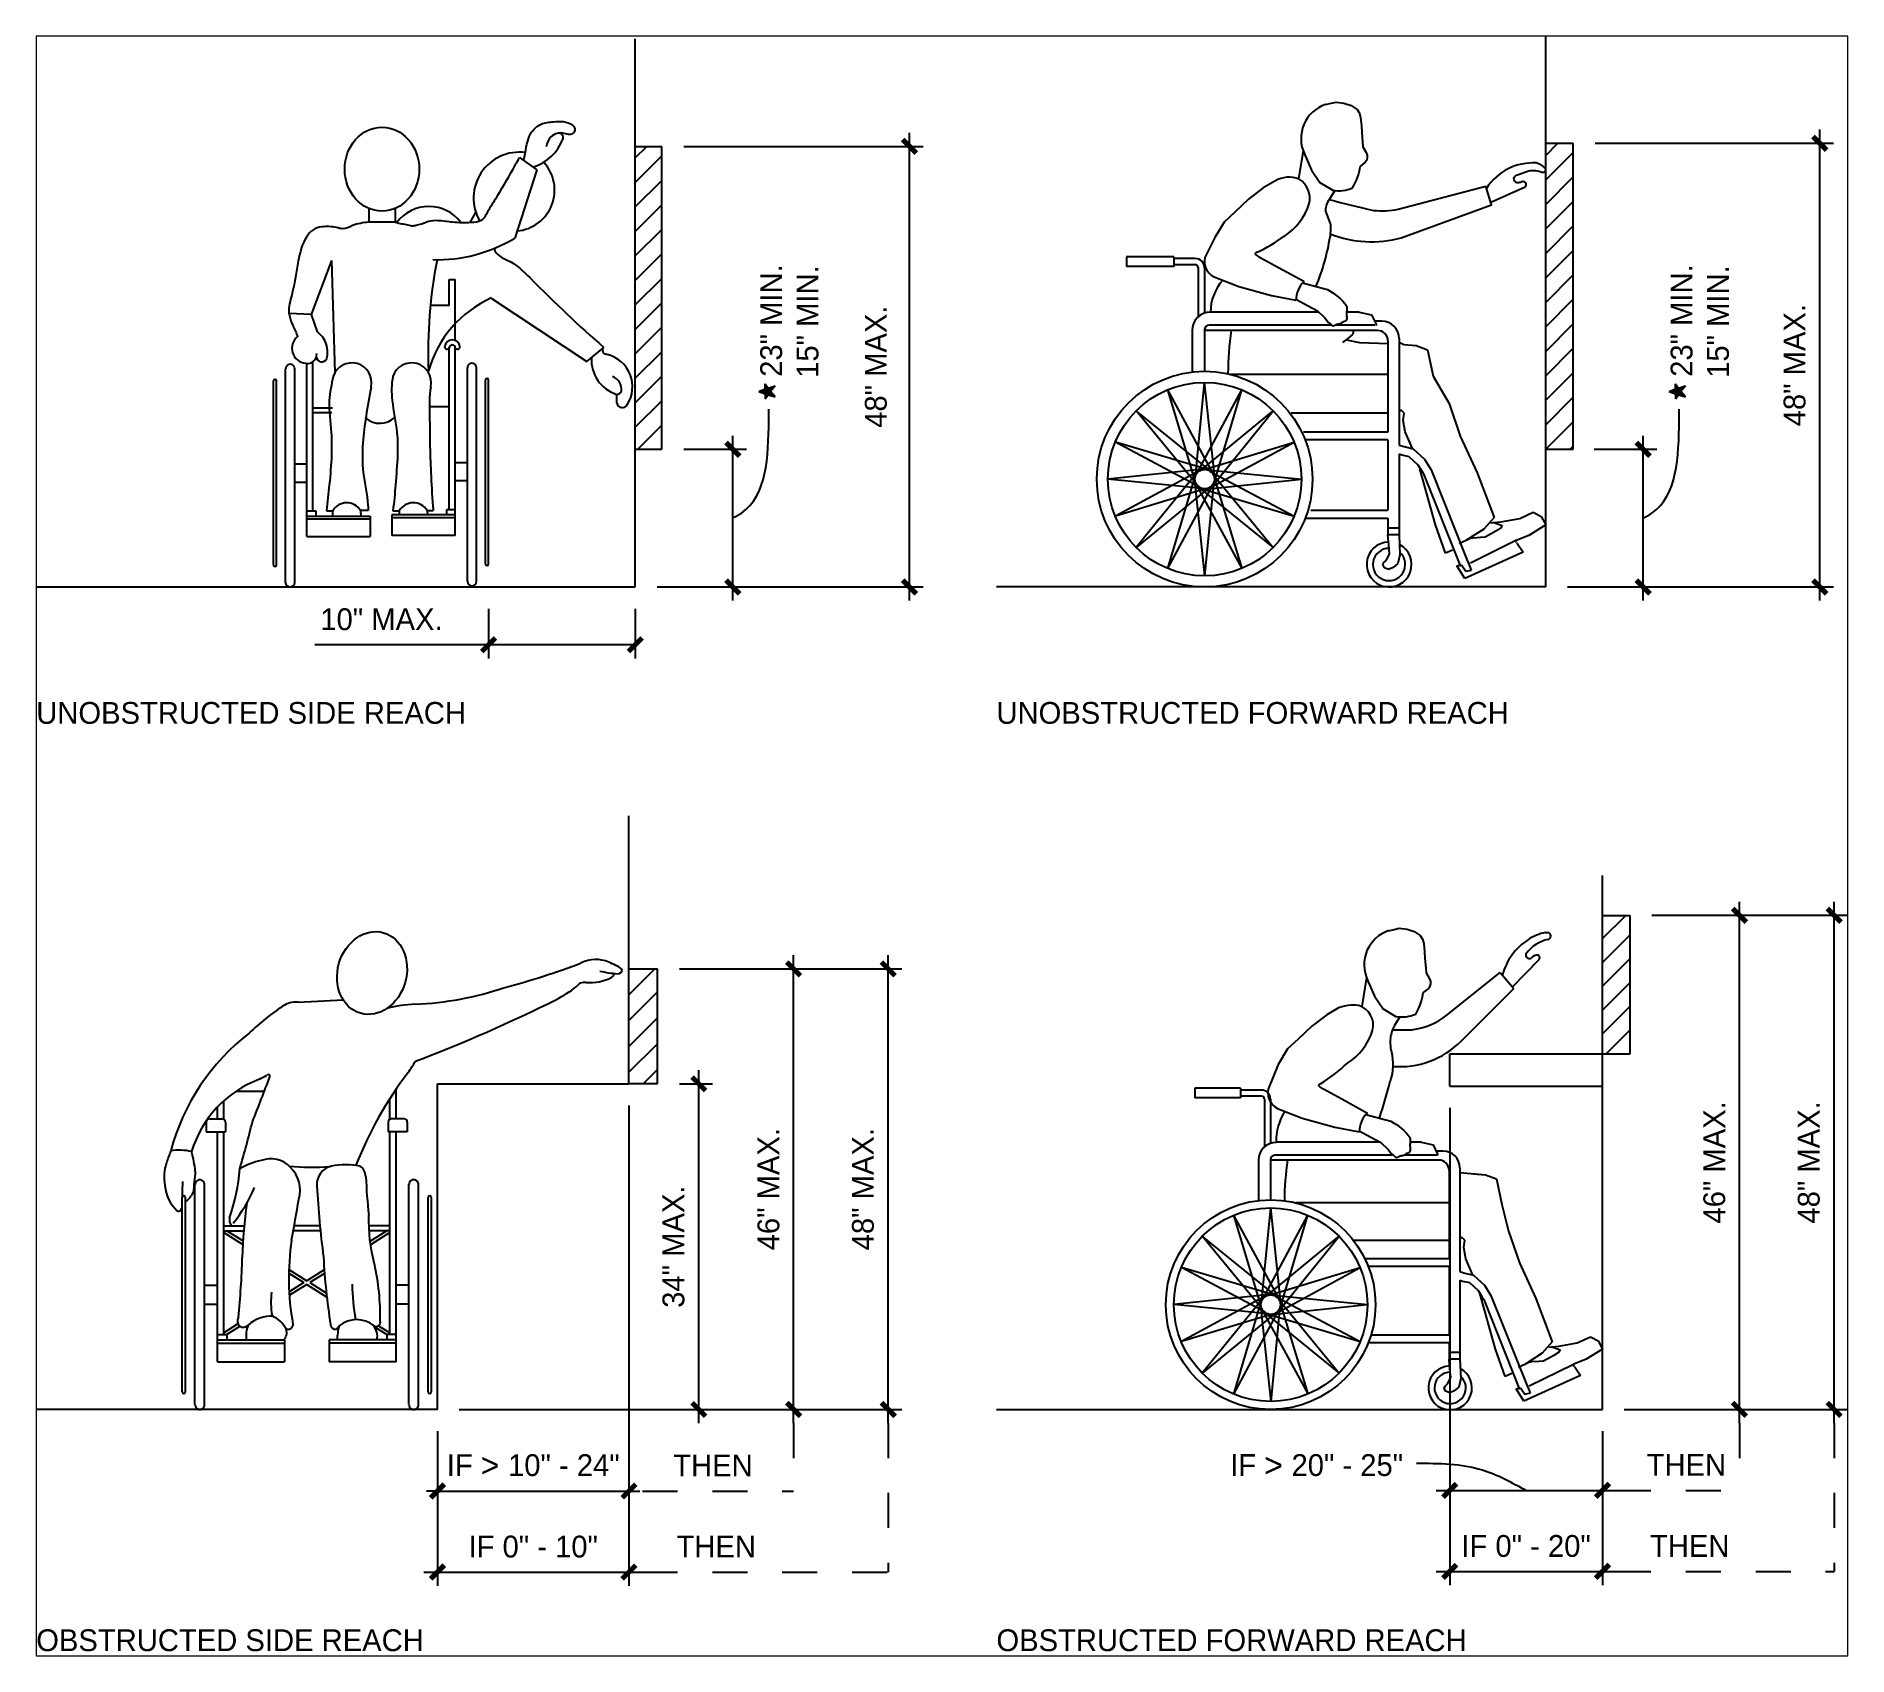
# Paper-space layout '13.2_15' of a CAD drawing. Header units: inches. Extents: x 11.32 to 16.5, y 3.49 to 8.13.
# The model-space entities are those that its viewports show. They can reach past a viewport. Long polylines and large blocks are cut down to what shows.
import ezdxf

# ---------------------------------------------------------------- set-up
doc = ezdxf.new("R2010")
doc.units = ezdxf.units.IN
doc.header["$LTSCALE"] = 0.3
doc.header["$MEASUREMENT"] = 0
doc.linetypes.add('HIDDEN', pattern=[0.375, 0.25, -0.125])
for name, color, linetype in [('02FINE', 2, 'Continuous'), ('03MED', 3, 'Continuous'), ('04HVY', 4, 'Continuous'), ('05XHVY', 5, 'Continuous'), ('06HATCH', 8, 'Continuous'), ('07TEXT', 1, 'Continuous'), ('08DIM', 1, 'Continuous')]:
    doc.layers.add(name, color=color, linetype=linetype)
doc.styles.add('bell centennial LT address', font='lte52176.ttf')
doc.styles.add('SansSerif', font='lte52177.ttf')
doc.styles.get("Standard").update_dxf_attribs({"font": 'lte52176.ttf'})
doc.dimstyles.new('WILEY AGS', dxfattribs={"dimtxt": 0.0625, "dimasz": 0.03125, "dimexe": 0.039062, "dimexo": 0.0625, "dimgap": 0.039062, "dimtad": 1, "dimdec": 3, "dimzin": 0, "dimdsep": 46, "dimlunit": 4, "dimtxsty": 'bell centennial LT address', "dimblk": 'ARCHTICK', "dimcen": 0.0298, "dimdle": 0.039062, "dimclrd": 1, "dimclre": 1, "dimclrt": 1, "dimaunit": 1, "dimadec": 0, "dimazin": 0, "dimtfac": 1, "dimtdec": 3, "dimtix": 1, "dimtmove": 2, "dimatfit": 3, "dimldrblk": 'SLASH', "dimfxl": 1, "dimfrac": 2, "dimtolj": 1, "dimtzin": 0, "dimlwd": -1, "dimlwe": -1, "dimarcsym": 0})

psp = doc.layouts.new('13.2_15')

# ---------------------------------------------------------------- texts
at = {"layer": '07TEXT', "char_height": 0.0625, "attachment_point": 1, "style": 'SansSerif'}
for s, insert, width in [('UNOBSTRUCTED SIDE REACH', (11.3161, 6.2193), 1.263004), ('UNOBSTRUCTED FORWARD REACH', (14.0657, 6.2193), 1.503395), ('OBSTRUCTED SIDE REACH', (11.3161, 3.5638), 1.133156), ('OBSTRUCTED FORWARD REACH', (14.0657, 3.5638), 1.373547)]:
    psp.add_mtext(s, dxfattribs=dict(at, insert=insert, width=width))
at = {"layer": '08DIM', "char_height": 0.0625, "width": 0.185349, "attachment_point": 1}
for insert in [(13.1402, 4.0642), (15.9277, 4.0659), (13.1496, 3.8322), (15.9372, 3.8338)]:
    psp.add_mtext('THEN', dxfattribs=dict(at, insert=insert))

msp = doc.modelspace()

# ---------------------------------------------------------------- blocks, each defined once
blk = doc.blocks.new('_ArchTick')
at = {"layer": '08DIM', "linetype": 'Continuous'}
blk.add_solid([(0.46, 0.79), (0.79, 0.46), (-0.79, -0.46), (-0.46, -0.79)], dxfattribs=at)
blk = doc.blocks.new('*D2')
at = {"layer": '08DIM', "color": 1, "transparency": 16777216}
for p, q in [((13.3106, 6.5095), (13.3106, 6.9819)), ((13.1701, 6.9429), (13.3497, 6.9429)), ((13.0941, 6.5486), (13.3497, 6.5486))]:
    blk.add_line(p, q, dxfattribs=at)
at = {"layer": 'DEFPOINTS', "color": 0, "transparency": 16777216}
for p in [(13.1076, 6.9429), (13.3106, 6.9429), (13.0316, 6.5486)]:
    blk.add_point(p, dxfattribs=at)
at = {"layer": '08DIM', "color": 1, "transparency": 16777216, "xscale": 0.03125, "yscale": 0.03125, "zscale": 0.03125}
for p, rotation in [((13.3106, 6.9429), 90), ((13.3106, 6.5486), 270)]:
    blk.add_blockref('_ArchTick', p, dxfattribs=dict(at, rotation=rotation))
at = {"layer": '08DIM', "color": 1, "transparency": 16777216, "insert": (13.4732, 7.2738), "char_height": 0.0625, "attachment_point": 5, "rotation": 90, "style": 'bell centennial LT address'}
blk.add_mtext('\\A1;{\\H1.0833x;\\C256;   \\H0.92311x;\\C1;23}" MIN.\\P   15" MIN.', dxfattribs=at)
blk = doc.blocks.new('SLASH')
at = {"color": 0, "linetype": 'ByBlock', "const_width": 1}
blk.add_lwpolyline([(-1, -1), (1, 1)], dxfattribs=at)
blk = doc.blocks.new('*D3')
at = {"layer": '08DIM', "color": 1, "transparency": 16777216}
for p, q in [((13.8167, 6.5095), (13.8167, 7.8494)), ((13.1701, 7.8104), (13.8558, 7.8104)), ((13.0941, 6.5486), (13.8558, 6.5486))]:
    blk.add_line(p, q, dxfattribs=at)
at = {"layer": 'DEFPOINTS', "color": 0, "transparency": 16777216}
for p in [(13.1076, 7.8104), (13.8167, 7.8104), (13.0316, 6.5486)]:
    blk.add_point(p, dxfattribs=at)
at = {"layer": '08DIM', "color": 1, "transparency": 16777216, "xscale": 0.03125, "yscale": 0.03125, "zscale": 0.03125}
for p, rotation in [((13.8167, 7.8104), 90), ((13.8167, 6.5486), 270)]:
    blk.add_blockref('_ArchTick', p, dxfattribs=dict(at, rotation=rotation))
at = {"layer": '08DIM', "color": 1, "transparency": 16777216, "insert": (13.7206, 7.1795), "char_height": 0.0625, "attachment_point": 5, "rotation": 90, "style": 'bell centennial LT address'}
blk.add_mtext('\\A1;48" MAX. ', dxfattribs=at)
blk = doc.blocks.new('*D4')
at = {"layer": '08DIM', "color": 1, "transparency": 16777216}
for p, q in [((16.4237, 6.5095), (16.4237, 7.8582)), ((15.78, 7.8191), (16.4628, 7.8191)), ((15.7011, 6.5486), (16.4628, 6.5486))]:
    blk.add_line(p, q, dxfattribs=at)
at = {"layer": 'DEFPOINTS', "color": 0, "transparency": 16777216}
for p in [(15.7175, 7.8191), (16.4237, 7.8191), (15.6386, 6.5486)]:
    blk.add_point(p, dxfattribs=at)
at = {"layer": '08DIM', "color": 1, "transparency": 16777216, "xscale": 0.03125, "yscale": 0.03125, "zscale": 0.03125}
for p, rotation in [((16.4237, 7.8191), 90), ((16.4237, 6.5486), 270)]:
    blk.add_blockref('_ArchTick', p, dxfattribs=dict(at, rotation=rotation))
at = {"layer": '08DIM', "color": 1, "transparency": 16777216, "insert": (16.3515, 7.1838), "char_height": 0.0625, "attachment_point": 5, "rotation": 90, "style": 'bell centennial LT address'}
blk.add_mtext('\\A1;48" MAX. ', dxfattribs=at)
blk = doc.blocks.new('*D5')
at = {"layer": '08DIM', "color": 1, "transparency": 16777216}
for p, q in [((13.2135, 4.1542), (13.2135, 5.165)), ((13.1577, 5.1259), (13.2525, 5.1259)), ((12.5274, 4.1933), (13.2525, 4.1933))]:
    blk.add_line(p, q, dxfattribs=at)
at = {"layer": 'DEFPOINTS', "color": 0, "transparency": 16777216}
for p in [(13.0952, 5.1259), (13.2135, 5.1259), (12.4649, 4.1933)]:
    blk.add_point(p, dxfattribs=at)
at = {"layer": '08DIM', "color": 1, "transparency": 16777216, "xscale": 0.03125, "yscale": 0.03125, "zscale": 0.03125}
for p, rotation in [((13.2135, 5.1259), 90), ((13.2135, 4.1933), 270)]:
    blk.add_blockref('_ArchTick', p, dxfattribs=dict(at, rotation=rotation))
at = {"layer": '08DIM', "color": 1, "transparency": 16777216, "insert": (13.1411, 4.6596), "char_height": 0.0625, "attachment_point": 5, "rotation": 90, "style": 'bell centennial LT address'}
blk.add_mtext('\\A1;34" MAX.', dxfattribs=at)
blk = doc.blocks.new('*D6')
at = {"layer": '08DIM', "color": 1, "transparency": 16777216}
for p, q in [((13.1577, 5.4551), (13.5239, 5.4551)), ((13.4848, 4.1542), (13.4848, 5.4941)), ((12.5274, 4.1933), (13.5239, 4.1933))]:
    blk.add_line(p, q, dxfattribs=at)
at = {"layer": 'DEFPOINTS', "color": 0, "transparency": 16777216}
for p in [(13.0952, 5.4551), (13.4848, 5.4551), (12.4649, 4.1933)]:
    blk.add_point(p, dxfattribs=at)
at = {"layer": '08DIM', "color": 1, "transparency": 16777216, "xscale": 0.03125, "yscale": 0.03125, "zscale": 0.03125}
for p, rotation in [((13.4848, 5.4551), 90), ((13.4848, 4.1933), 270)]:
    blk.add_blockref('_ArchTick', p, dxfattribs=dict(at, rotation=rotation))
at = {"layer": '08DIM', "color": 1, "transparency": 16777216, "insert": (13.4131, 4.8242), "char_height": 0.0625, "attachment_point": 5, "rotation": 90, "style": 'bell centennial LT address'}
blk.add_mtext('\\A1;46" MAX.', dxfattribs=at)
blk = doc.blocks.new('*D7')
at = {"layer": '08DIM', "color": 1, "transparency": 16777216}
for p, q in [((13.1577, 5.4551), (13.795, 5.4551)), ((13.7559, 4.1542), (13.7559, 5.4941)), ((12.5274, 4.1933), (13.795, 4.1933))]:
    blk.add_line(p, q, dxfattribs=at)
at = {"layer": 'DEFPOINTS', "color": 0, "transparency": 16777216}
for p in [(13.0952, 5.4551), (13.7559, 5.4551), (12.4649, 4.1933)]:
    blk.add_point(p, dxfattribs=at)
at = {"layer": '08DIM', "color": 1, "transparency": 16777216, "xscale": 0.03125, "yscale": 0.03125, "zscale": 0.03125}
for p, rotation in [((13.7559, 5.4551), 90), ((13.7559, 4.1933), 270)]:
    blk.add_blockref('_ArchTick', p, dxfattribs=dict(at, rotation=rotation))
at = {"layer": '08DIM', "color": 1, "transparency": 16777216, "insert": (13.6837, 4.8242), "char_height": 0.0625, "attachment_point": 5, "rotation": 90, "style": 'bell centennial LT address'}
blk.add_mtext('\\A1;48" MAX.', dxfattribs=at)
blk = doc.blocks.new('*D8')
at = {"layer": '08DIM', "color": 1, "transparency": 16777216}
for p, q in [((15.9427, 5.6084), (16.2325, 5.6084)), ((16.1934, 4.1542), (16.1934, 5.6475)), ((15.8635, 4.1933), (16.2325, 4.1933))]:
    blk.add_line(p, q, dxfattribs=at)
at = {"layer": 'DEFPOINTS', "color": 0, "transparency": 16777216}
for p in [(15.8802, 5.6084), (16.1934, 5.6084), (15.801, 4.1933)]:
    blk.add_point(p, dxfattribs=at)
at = {"layer": '08DIM', "color": 1, "transparency": 16777216, "xscale": 0.03125, "yscale": 0.03125, "zscale": 0.03125}
for p, rotation in [((16.1934, 5.6084), 90), ((16.1934, 4.1933), 270)]:
    blk.add_blockref('_ArchTick', p, dxfattribs=dict(at, rotation=rotation))
at = {"layer": '08DIM', "color": 1, "transparency": 16777216, "insert": (16.1217, 4.9008), "char_height": 0.0625, "attachment_point": 5, "rotation": 90, "style": 'bell centennial LT address'}
blk.add_mtext('\\A1;46" MAX.', dxfattribs=at)
blk = doc.blocks.new('*D9')
at = {"layer": '08DIM', "color": 1, "transparency": 16777216}
for p, q in [((15.9427, 5.6084), (16.5036, 5.6084)), ((16.4645, 4.1542), (16.4645, 5.6475)), ((15.8635, 4.1933), (16.5036, 4.1933))]:
    blk.add_line(p, q, dxfattribs=at)
at = {"layer": 'DEFPOINTS', "color": 0, "transparency": 16777216}
for p in [(15.8802, 5.6084), (16.4645, 5.6084), (15.801, 4.1933)]:
    blk.add_point(p, dxfattribs=at)
at = {"layer": '08DIM', "color": 1, "transparency": 16777216, "xscale": 0.03125, "yscale": 0.03125, "zscale": 0.03125}
for p, rotation in [((16.4645, 5.6084), 90), ((16.4645, 4.1933), 270)]:
    blk.add_blockref('_ArchTick', p, dxfattribs=dict(at, rotation=rotation))
at = {"layer": '08DIM', "color": 1, "transparency": 16777216, "insert": (16.3922, 4.9008), "char_height": 0.0625, "attachment_point": 5, "rotation": 90, "style": 'bell centennial LT address'}
blk.add_mtext('\\A1;48" MAX.', dxfattribs=at)
blk = doc.blocks.new('*D10')
at = {"layer": '08DIM', "color": 1, "transparency": 16777216}
for p, q in [((13.0135, 5.0634), (13.0135, 3.9208)), ((12.4649, 4.1308), (12.4649, 3.9208)), ((12.4649, 3.9599), (12.4336, 3.9599)), ((12.4649, 3.9599), (13.0135, 3.9599)), ((13.0135, 3.9599), (13.0447, 3.9599))]:
    blk.add_line(p, q, dxfattribs=at)
at = {"layer": 'DEFPOINTS', "color": 0, "transparency": 16777216}
for p in [(13.0135, 5.1259), (12.4649, 4.1933), (13.0135, 3.9599)]:
    blk.add_point(p, dxfattribs=at)
at = {"layer": '08DIM', "color": 1, "transparency": 16777216, "xscale": 0.03125, "yscale": 0.03125, "zscale": 0.03125}
blk.add_blockref('_ArchTick', (12.4649, 3.9599), dxfattribs=at)
at = {"layer": '08DIM', "color": 1, "transparency": 16777216, "xscale": 0.03125, "yscale": 0.03125, "zscale": 0.03125, "rotation": 180}
blk.add_blockref('_ArchTick', (13.0135, 3.9599), dxfattribs=at)
at = {"layer": '08DIM', "color": 1, "transparency": 16777216, "insert": (12.7392, 4.0335), "char_height": 0.0625, "attachment_point": 5, "style": 'bell centennial LT address'}
blk.add_mtext('\\A1;IF {\\H1.0833x;\\C256;> }10" - 24"', dxfattribs=at)
blk = doc.blocks.new('*D11')
at = {"layer": '08DIM', "color": 1, "transparency": 16777216}
for p, q in [((12.4649, 4.1308), (12.4649, 3.6888)), ((13.0135, 4.1308), (13.0135, 3.6888)), ((12.4258, 3.7279), (13.0525, 3.7279))]:
    blk.add_line(p, q, dxfattribs=at)
at = {"layer": 'DEFPOINTS', "color": 0, "transparency": 16777216}
for p in [(12.4649, 4.1933), (13.0135, 4.1933), (13.0135, 3.7279)]:
    blk.add_point(p, dxfattribs=at)
at = {"layer": '08DIM', "color": 1, "transparency": 16777216, "xscale": 0.03125, "yscale": 0.03125, "zscale": 0.03125, "rotation": 180}
blk.add_blockref('_ArchTick', (12.4649, 3.7279), dxfattribs=at)
at = {"layer": '08DIM', "color": 1, "transparency": 16777216, "xscale": 0.03125, "yscale": 0.03125, "zscale": 0.03125}
blk.add_blockref('_ArchTick', (13.0135, 3.7279), dxfattribs=at)
at = {"layer": '08DIM', "color": 1, "transparency": 16777216, "insert": (12.7392, 3.8003), "char_height": 0.0625, "attachment_point": 5, "style": 'bell centennial LT address'}
blk.add_mtext('\\A1;IF 0" - 10"', dxfattribs=at)
blk = doc.blocks.new('*D12')
at = {"layer": '08DIM', "color": 1, "transparency": 16777216}
for p, q in [((15.3637, 5.0571), (15.3637, 3.9227)), ((15.801, 4.1308), (15.801, 3.9227)), ((15.3247, 3.9617), (15.8401, 3.9617))]:
    blk.add_line(p, q, dxfattribs=at)
at = {"layer": 'DEFPOINTS', "color": 0, "transparency": 16777216}
for p in [(15.3637, 5.1196), (15.801, 4.1933), (15.801, 3.9617)]:
    blk.add_point(p, dxfattribs=at)
at = {"layer": '08DIM', "color": 1, "transparency": 16777216, "xscale": 0.03125, "yscale": 0.03125, "zscale": 0.03125, "rotation": 180}
blk.add_blockref('_ArchTick', (15.3637, 3.9617), dxfattribs=at)
at = {"layer": '08DIM', "color": 1, "transparency": 16777216, "xscale": 0.03125, "yscale": 0.03125, "zscale": 0.03125}
blk.add_blockref('_ArchTick', (15.801, 3.9617), dxfattribs=at)
at = {"layer": '08DIM', "color": 1, "transparency": 16777216, "insert": (14.9827, 4.0337), "char_height": 0.0625, "attachment_point": 5, "style": 'bell centennial LT address'}
blk.add_mtext('\\A1;IF {\\H1.0833x;\\C256;> }20" - 25"', dxfattribs=at)
blk = doc.blocks.new('*D13')
at = {"layer": '08DIM', "color": 1, "transparency": 16777216}
for p, q in [((15.3637, 4.1088), (15.3637, 3.6907)), ((15.801, 4.1308), (15.801, 3.6907)), ((15.3247, 3.7297), (15.8401, 3.7297))]:
    blk.add_line(p, q, dxfattribs=at)
at = {"layer": 'DEFPOINTS', "color": 0, "transparency": 16777216}
for p in [(15.3637, 4.1713), (15.801, 4.1933), (15.801, 3.7297)]:
    blk.add_point(p, dxfattribs=at)
at = {"layer": '08DIM', "color": 1, "transparency": 16777216, "xscale": 0.03125, "yscale": 0.03125, "zscale": 0.03125, "rotation": 180}
blk.add_blockref('_ArchTick', (15.3637, 3.7297), dxfattribs=at)
at = {"layer": '08DIM', "color": 1, "transparency": 16777216, "xscale": 0.03125, "yscale": 0.03125, "zscale": 0.03125}
blk.add_blockref('_ArchTick', (15.801, 3.7297), dxfattribs=at)
at = {"layer": '08DIM', "color": 1, "transparency": 16777216, "insert": (15.5824, 3.8021), "char_height": 0.0625, "attachment_point": 5, "style": 'bell centennial LT address'}
blk.add_mtext('\\A1;IF 0" - 20"', dxfattribs=at)
blk = doc.blocks.new('*D14')
at = {"layer": '08DIM', "color": 1, "transparency": 16777216}
for p, q in [((12.6116, 6.4861), (12.6116, 6.3443)), ((13.0316, 6.4861), (13.0316, 6.3443)), ((12.6116, 6.3834), (12.114, 6.3834)), ((13.0316, 6.3834), (12.5725, 6.3834))]:
    blk.add_line(p, q, dxfattribs=at)
at = {"layer": 'DEFPOINTS', "color": 0, "transparency": 16777216}
for p in [(12.6116, 6.5486), (13.0316, 6.5486), (13.0316, 6.3834)]:
    blk.add_point(p, dxfattribs=at)
at = {"layer": '08DIM', "color": 1, "transparency": 16777216, "xscale": 0.03125, "yscale": 0.03125, "zscale": 0.03125, "rotation": 180}
blk.add_blockref('_ArchTick', (12.6116, 6.3834), dxfattribs=at)
at = {"layer": '08DIM', "color": 1, "transparency": 16777216, "xscale": 0.03125, "yscale": 0.03125, "zscale": 0.03125}
blk.add_blockref('_ArchTick', (13.0316, 6.3834), dxfattribs=at)
at = {"layer": '08DIM', "color": 1, "transparency": 16777216, "insert": (12.3047, 6.4558), "char_height": 0.0625, "attachment_point": 5, "style": 'bell centennial LT address'}
blk.add_mtext('\\A1;10" MAX.', dxfattribs=at)
blk = doc.blocks.new('*D15')
at = {"layer": '08DIM', "color": 1, "transparency": 16777216}
for p, q in [((15.9176, 6.5095), (15.9176, 6.9819)), ((15.7771, 6.9429), (15.9567, 6.9429)), ((15.7011, 6.5486), (15.9567, 6.5486))]:
    blk.add_line(p, q, dxfattribs=at)
at = {"layer": 'DEFPOINTS', "color": 0, "transparency": 16777216}
for p in [(15.7146, 6.9429), (15.9176, 6.9429), (15.6386, 6.5486)]:
    blk.add_point(p, dxfattribs=at)
at = {"layer": '08DIM', "color": 1, "transparency": 16777216, "xscale": 0.03125, "yscale": 0.03125, "zscale": 0.03125}
for p, rotation in [((15.9176, 6.9429), 90), ((15.9176, 6.5486), 270)]:
    blk.add_blockref('_ArchTick', p, dxfattribs=dict(at, rotation=rotation))
at = {"layer": '08DIM', "color": 1, "transparency": 16777216, "insert": (16.0802, 7.2738), "char_height": 0.0625, "attachment_point": 5, "rotation": 90, "style": 'bell centennial LT address'}
blk.add_mtext('\\A1;{\\H1.0833x;\\C256;   \\H0.92311x;\\C1;23}" MIN.\\P   15" MIN.', dxfattribs=at)
blk = doc.blocks.new('A$C7D1B6B2A')
at = {"layer": '06HATCH'}
h = blk.add_hatch(color=40, dxfattribs=at)
h.dxf.hatch_style = 1
h.paths.add_polyline_path([(0.0405, 0.0288), (0.0265, 0.0288), (0.0192, 0.0469), (0.0119, 0.0288), (-0.002, 0.0288), (0.0095, 0.0202), (0.0037, 0), (0.0192, 0.0129), (0.0348, 0), (0.029, 0.0202)])
at = {"layer": '04HVY'}
for p, q in [((0.0119, 0.0288), (-0.002, 0.0288)), ((-0.002, 0.0288), (0.0095, 0.0202)), ((0.0095, 0.0202), (0.0037, 0)), ((0.0037, 0), (0.0192, 0.0129)), ((0.0192, 0.0469), (0.0119, 0.0288)), ((0.0192, 0.0469), (0.0265, 0.0288)), ((0.0348, 0), (0.0192, 0.0129)), ((0.0265, 0.0288), (0.0405, 0.0288)), ((0.0405, 0.0288), (0.029, 0.0202)), ((0.029, 0.0202), (0.0348, 0))]:
    blk.add_line(p, q, dxfattribs=at)
blk = doc.blocks.new('*U16')
at = {"layer": '02FINE'}
for p in [(5.2, 1.05), (5.1, -1.05)]:
    blk.add_line(p, (-5.2, -0.04), dxfattribs=at)
blk = doc.blocks.new('*U17')
at = {"layer": '03MED', "color": 0, "linetype": 'ByBlock', "lineweight": -2}
for p, rotation in [((164.29, 224.49), 292.5), ((166.33, 224.89), 269.9999999999999), ((168.37, 224.46), 247.5), ((162.55, 223.35), 314.9999999999999), ((170.1, 223.29), 225), ((161.38, 221.63), 337.4999999999999), ((171.24, 221.55), 202.5000000000001), ((161.35, 217.54), 22.50000000000004), ((162.49, 215.8), 45.00000000000006), ((164.21, 214.63), 67.5), ((166.25, 214.2), 90.00000000000003), ((168.3, 214.6), 112.5), ((170.04, 215.74), 135), ((171.21, 217.47), 157.5), ((171.63, 219.51), 180)]:
    blk.add_blockref('*U16', p, dxfattribs=dict(at, rotation=rotation))
blk.add_blockref('*U16', (160.95, 219.59), dxfattribs=at)
blk = doc.blocks.new('*U18')
at = {"layer": '02FINE'}
for p in [(5.2, 1.05), (5.1, -1.05)]:
    blk.add_line(p, (-5.2, -0.04), dxfattribs=at)
blk = doc.blocks.new('*U19')
at = {"layer": '03MED', "color": 0, "linetype": 'ByBlock', "lineweight": -2}
for p, rotation in [((164.29, 224.49), 292.5), ((166.33, 224.89), 269.9999999999999), ((168.37, 224.46), 247.5), ((162.55, 223.35), 314.9999999999999), ((170.1, 223.29), 225), ((161.38, 221.63), 337.4999999999999), ((171.24, 221.55), 202.5000000000001), ((161.35, 217.54), 22.50000000000004), ((162.49, 215.8), 45.00000000000006), ((164.21, 214.63), 67.5), ((166.25, 214.2), 90.00000000000003), ((168.3, 214.6), 112.5), ((170.04, 215.74), 135), ((171.21, 217.47), 157.5), ((171.63, 219.51), 180)]:
    blk.add_blockref('*U18', p, dxfattribs=dict(at, rotation=rotation))
blk.add_blockref('*U18', (160.95, 219.59), dxfattribs=at)

# ---------------------------------------------------------------- dimensions: what is measured, and where the dimension line sits
at = {"layer": '08DIM'}
dim = psp.add_linear_dim(base=(13.8167, 7.8104), p1=(13.0316, 6.5486), p2=(13.1076, 7.8104), angle=90, text='48" MAX. ', dimstyle='WILEY AGS', dxfattribs=at)
dim.commit()
dim.dimension.update_dxf_attribs({"geometry": '*D3', "text_midpoint": (13.7206, 7.1795), "dimtype": 160})
for base, p1, p2, text, picture, middle in [((16.4237, 7.8191), (15.6386, 6.5486), (15.7175, 7.8191), '48" MAX. ', '*D4', (16.3515, 7.1838)), ((16.1934, 5.6084), (15.801, 4.1933), (15.8802, 5.6084), '46" MAX.', '*D8', (16.1217, 4.9008)), ((16.4645, 5.6084), (15.801, 4.1933), (15.8802, 5.6084), '48" MAX.', '*D9', (16.3922, 4.9008)), ((13.4848, 5.4551), (12.4649, 4.1933), (13.0952, 5.4551), '46" MAX.', '*D6', (13.4131, 4.8242)), ((13.7559, 5.4551), (12.4649, 4.1933), (13.0952, 5.4551), '48" MAX.', '*D7', (13.6837, 4.8242)), ((13.2135, 5.1259), (12.4649, 4.1933), (13.0952, 5.1259), '34" MAX.', '*D5', (13.1411, 4.6596))]:
    dim = psp.add_linear_dim(base=base, p1=p1, p2=p2, angle=90, text=text, dimstyle='WILEY AGS', dxfattribs=at)
    dim.commit()
    dim.dimension.update_dxf_attribs({"geometry": picture, "text_midpoint": middle})
for base, p1, p2, picture, middle in [((13.3106, 6.9429), (13.0316, 6.5486), (13.1076, 6.9429), '*D2', (13.4732, 7.2738)), ((15.9176, 6.9429), (15.6386, 6.5486), (15.7146, 6.9429), '*D15', (16.0802, 7.2738))]:
    dim = psp.add_linear_dim(base=base, p1=p1, p2=p2, angle=90, text='{\\H1.0833x;\\C256;   \\H0.92311x;\\C1;23}" MIN.\\X   15" MIN.', dimstyle='WILEY AGS', override={"dimtad": 3}, dxfattribs=at)
    dim.commit()
    dim.dimension.update_dxf_attribs({"geometry": picture, "text_midpoint": middle, "dimtype": 160})
dim = psp.add_linear_dim(base=(13.0316, 6.3834), p1=(12.6116, 6.5486), p2=(13.0316, 6.5486), text='10" MAX.', dimstyle='WILEY AGS', override={"dimtmove": 0}, dxfattribs=at)
dim.commit()
dim.dimension.update_dxf_attribs({"geometry": '*D14', "text_midpoint": (12.3047, 6.3834), "dimtype": 160})
for base, p1, p2, text, picture, middle in [((13.0135, 3.9599), (12.4649, 4.1933), (13.0135, 5.1259), 'IF {\\H1.0833x;\\C256;> }10" - 24"', '*D10', (12.7392, 4.0335)), ((13.0135, 3.7279), (12.4649, 4.1933), (13.0135, 4.1933), 'IF 0" - 10"', '*D11', (12.7392, 3.8003)), ((15.801, 3.7297), (15.3637, 4.1713), (15.801, 4.1933), 'IF 0" - 20"', '*D13', (15.5824, 3.8021))]:
    dim = psp.add_linear_dim(base=base, p1=p1, p2=p2, text=text, dimstyle='WILEY AGS', dxfattribs=at)
    dim.commit()
    dim.dimension.update_dxf_attribs({"geometry": picture, "text_midpoint": middle})
dim = psp.add_linear_dim(base=(15.801, 3.9617), p1=(15.3637, 5.1196), p2=(15.801, 4.1933), text='IF {\\H1.0833x;\\C256;> }20" - 25"', dimstyle='WILEY AGS', dxfattribs=at)
dim.commit()
dim.dimension.update_dxf_attribs({"geometry": '*D12', "text_midpoint": (14.9827, 4.0337), "dimtype": 160})

# ---------------------------------------------------------------- hatches: boundary and pattern name
at = {"layer": '06HATCH'}
h = msp.add_hatch(dxfattribs=at)
h.set_pattern_fill('ANSI31', color=256, scale=15.085714, style=0)
h.set_pattern_definition([(45, (-3244.9085, -7694.3785), (-1.33340136, 1.33340136), [])])
h.paths.add_polyline_path([(-21.35, 255.8), (-24.24, 255.8), (-24.24, 222.8), (-21.35, 222.8)])
h = msp.add_hatch(dxfattribs=at)
h.set_pattern_fill('ANSI31', color=256, scale=15.085714, style=0)
h.set_pattern_definition([(45, (-3028.3404, -7694.0465), (-1.33340136, 1.33340136), [])])
h.paths.add_polyline_path([(77.93, 256.13), (74.93, 256.13), (74.93, 222.8), (77.93, 222.8)])
h = msp.add_hatch(dxfattribs=at)
h.set_pattern_fill('ANSI31', color=256, scale=14.665948, style=0)
h.set_pattern_definition([(45, (-3156.2679, -7558.262), (-1.2962989, 1.2962989), [])])
h.paths.add_polyline_path([(84.12, 172.03), (81.11, 172.03), (81.11, 156.95), (84.12, 156.95)])
h = msp.add_hatch(dxfattribs=at)
h.set_pattern_fill('ANSI31', color=256, scale=15.925084, style=0)
h.set_pattern_definition([(45, (-4006.2086, -8223.6529), (-1.40759183, 1.40759183), [])])
h.paths.add_polyline_path([(-21.82, 166.2), (-24.93, 166.2), (-24.93, 153.68), (-21.82, 153.68)])

# ---------------------------------------------------------------- linework, layer by layer
at = {"layer": '02FINE'}
for p, q in [((-36.84, 254.6), (-34.98, 253.25)), ((-53.28, 249.04), (-53.28, 247.55)), ((-50.41, 249.03), (-50.41, 247.55)), ((-50.41, 247.55), (-53.28, 247.55)), ((34.42, 243.78), (29.28, 243.78)), ((29.28, 243.78), (29.28, 242.73)), ((34.42, 242.73), (29.28, 242.73)), ((34.42, 243.78), (34.42, 242.73)), ((36.76, 242.9), (34.42, 242.9)), ((36.76, 243.58), (34.46, 243.58)), ((-44.52, 238.46), (-44.52, 241.3)), ((-44.52, 241.3), (-43.85, 241.3)), ((-43.85, 234.64), (-43.85, 241.3)), ((37.07, 242.59), (37.07, 237.22)), ((37.76, 242.58), (37.76, 237.63)), ((-59.55, 237.47), (-61.96, 237.59)), ((-44.52, 238.46), (-46.56, 238.46)), ((50.21, 237.74), (38.42, 237.74)), ((54.61, 237.74), (53.27, 237.74)), ((54.61, 237.74), (55.96, 237.44)), ((55.96, 237.44), (56.45, 236.42)), ((36.42, 235.74), (36.42, 231.28)), ((37.76, 235.81), (37.76, 231.28)), ((56.6, 235.74), (37.76, 235.74)), ((51.64, 236.31), (38.26, 236.31)), ((56.32, 236.31), (51.95, 236.31)), ((53.42, 234.89), (52.81, 234.43)), ((53.91, 235.35), (53.42, 234.89)), ((54.01, 235.74), (53.91, 235.35)), ((57.06, 236.76), (56.32, 236.76)), ((56.45, 236.42), (56.45, 236.3)), ((58.97, 234.86), (58.97, 223.26)), ((-44.52, 216.21), (-44.52, 233.85)), ((-43.85, 213.41), (-43.85, 233.85)), ((53.22, 234.74), (54.65, 234.44)), ((54.65, 234.44), (57.74, 234.33)), ((57.74, 234.6), (57.74, 226.62)), ((58.97, 234.48), (59.49, 234.21)), ((59.49, 234.21), (60.83, 234.1)), ((60.83, 234.1), (62.06, 233.64)), ((62.06, 233.64), (62.67, 230.76)), ((-62.33, 208.29), (-62.33, 231.56)), ((-61.34, 208.27), (-61.34, 231.56)), ((-60.02, 213.29), (-60.02, 232.15)), ((-59.36, 216.08), (-59.36, 232.33)), ((-42.53, 208.38), (-42.53, 231.68)), ((-41.54, 208.42), (-41.54, 231.68)), ((57.74, 230.95), (40.6, 230.95)), ((-63.65, 210.16), (-63.65, 230.24)), ((-63.32, 210.16), (-63.32, 230.24)), ((-40.55, 210.29), (-40.55, 230.36)), ((-40.22, 210.29), (-40.22, 230.36)), ((62.67, 230.76), (64.4, 227.78)), ((-59.36, 227.3), (-57.24, 227.3)), ((-44.52, 227.42), (-46.69, 227.42)), ((59.14, 227.09), (58.97, 226.85)), ((59.51, 226.75), (59.14, 227.09)), ((64.4, 227.78), (65.62, 224.23)), ((-59.36, 226.81), (-57.29, 226.81)), ((57.74, 226.74), (47.22, 226.74)), ((57.74, 226.62), (57.74, 224.68)), ((59.39, 225.95), (59.51, 226.75)), ((59.63, 224.69), (59.39, 225.95)), ((57.74, 224.68), (48.53, 224.68)), ((57.74, 223.83), (48.86, 223.83)), ((57.74, 223.83), (57.74, 216.16)), ((58.97, 223.26), (59.51, 223.09)), ((59.51, 223.09), (60.49, 222.86)), ((60.43, 222.87), (59.63, 224.69)), ((65.62, 224.23), (67.46, 220.23)), ((-61.34, 221.2), (-60.02, 221.2)), ((-42.53, 221.32), (-43.85, 221.32)), ((58.97, 222.29), (58.97, 213.47)), ((58.97, 222.29), (59.26, 222.19)), ((59.26, 222.19), (60.03, 222.01)), ((60.03, 222.01), (61, 221.12)), ((60.49, 222.86), (61.71, 221.72)), ((61, 221.12), (61.46, 220.38)), ((61.71, 221.72), (62.45, 220.57)), ((-61.34, 219.23), (-60.02, 219.23)), ((-42.53, 219.35), (-43.85, 219.35)), ((62.94, 214.56), (61.22, 220.68)), ((61.46, 220.38), (61.63, 220.12)), ((61.63, 220.12), (65.65, 210.04)), ((62.45, 220.57), (66.49, 210.44)), ((67.46, 220.23), (69.3, 215.37)), ((-60.02, 216.08), (-59.05, 216.08)), ((-60.02, 215.53), (-53.11, 215.53)), ((-60.02, 215.21), (-53.11, 215.21)), ((-59.05, 216.08), (-59.05, 215.53)), ((-57.21, 216.11), (-57.24, 215.53)), ((-53.33, 216.14), (-54.19, 216.13)), ((-54.19, 216.13), (-54.13, 215.53)), ((-53.11, 215.53), (-53.11, 213.29)), ((-43.85, 215.65), (-50.77, 215.65)), ((-50.77, 215.65), (-50.77, 213.41)), ((-43.85, 215.33), (-50.77, 215.33)), ((-49.96, 216.11), (-49.98, 215.65)), ((-46.93, 216.13), (-46.89, 215.65)), ((-46.93, 216.12), (-46.25, 216.12)), ((-43.85, 216.21), (-44.82, 216.21)), ((-44.82, 216.21), (-44.82, 215.65)), ((57.74, 215.27), (48.7, 215.27)), ((57.74, 216.13), (49.35, 216.13)), ((57.74, 215.3), (57.74, 213.47)), ((69.3, 215.37), (68.2, 214.11)), ((70.03, 214.91), (72.12, 215.25)), ((72.12, 215.25), (73.58, 215.94)), ((73.58, 215.94), (74.44, 215.48)), ((74.44, 215.48), (74.93, 214.56)), ((-60.02, 213.29), (-53.11, 213.29)), ((-43.85, 213.41), (-50.77, 213.41)), ((58.97, 214.2), (57.74, 214.2)), ((58.97, 213.47), (57.74, 213.47)), ((57.84, 212.4), (57.74, 213.47)), ((58.97, 213.47), (59.05, 211.3)), ((64.03, 211.48), (62.94, 214.56)), ((68.2, 214.11), (66.24, 212.85)), ((67.03, 213.12), (66.69, 213.07)), ((67.82, 213.18), (67.03, 213.12)), ((68.32, 213.23), (67.82, 213.18)), ((69.5, 213.87), (68.32, 213.23)), ((68.93, 214.79), (70.03, 214.91)), ((69.17, 214.86), (70.18, 214.49)), ((70.01, 214.18), (69.5, 213.87)), ((70.18, 214.49), (70.01, 214.18)), ((73.09, 213.42), (71.71, 212.88)), ((74.93, 214.56), (73.09, 213.42)), ((57.59, 210.72), (57.93, 211.4)), ((57.93, 211.4), (57.84, 212.4)), ((59.05, 211.3), (58.83, 210.36)), ((64.77, 211.82), (64.03, 211.48)), ((66.69, 213.07), (65.52, 212.5)), ((72.48, 211.59), (66.12, 208.73)), ((66.73, 210.44), (71.62, 212.85)), ((71.71, 212.88), (71.62, 212.85)), ((71.62, 212.85), (71.74, 212.67)), ((71.79, 212.6), (72.48, 211.59)), ((57.19, 210.25), (57.31, 210.46)), ((57.36, 209.88), (57.19, 210.25)), ((57.31, 210.46), (57.59, 210.72)), ((57.81, 209.72), (57.36, 209.88)), ((58.32, 209.93), (57.81, 209.72)), ((58.83, 210.36), (58.32, 209.93)), ((65.26, 210.1), (65.75, 210.21)), ((66.12, 208.73), (65.26, 210.1)), ((65.75, 210.21), (66.24, 209.53)), ((66.24, 209.53), (66.85, 209.64)), ((66.85, 209.64), (66.49, 210.56)), ((69.97, 165.81), (71.46, 164.08)), ((-60.98, 162.59), (-56.07, 162.83)), ((-64.66, 152.86), (-67.75, 152.86)), ((-51, 149.85), (-51, 152.03)), ((-50.3, 149.85), (-50.3, 153.09)), ((41.7, 153.19), (36.7, 153.19)), ((36.7, 153.19), (36.7, 152.16)), ((41.7, 152.16), (36.7, 152.16)), ((41.7, 153.19), (41.7, 152.16)), ((43.97, 152.33), (41.7, 152.33)), ((43.97, 152.99), (41.74, 152.99)), ((44.28, 152.03), (44.28, 146.8)), ((44.95, 152.02), (44.95, 147.2)), ((-69.77, 149.85), (-69.77, 151.15)), ((-69.08, 149.85), (-69.08, 151.83)), ((-70.99, 149.5), (-70.99, 148.46)), ((-70.99, 148.46), (-68.9, 148.46)), ((-70.63, 149.85), (-69.25, 149.85)), ((-69.77, 123.41), (-69.77, 148.46)), ((-69.08, 126.36), (-69.08, 148.46)), ((-68.9, 149.5), (-68.9, 148.46)), ((-51.17, 149.5), (-51.17, 148.46)), ((-49.08, 148.46), (-51.17, 148.46)), ((-51, 126.36), (-51, 148.46)), ((-49.43, 149.85), (-50.82, 149.85)), ((-50.3, 123.41), (-50.3, 148.46)), ((-49.08, 149.5), (-49.08, 148.46)), ((56.92, 147.31), (45.58, 147.31)), ((61.36, 147.31), (60.19, 147.31)), ((61.36, 147.31), (62.66, 147.02)), ((62.66, 147.02), (63.14, 146.03)), ((63.74, 146.36), (62.98, 146.36)), ((43.64, 145.36), (43.64, 140.97)), ((44.95, 145.43), (44.95, 141.03)), ((63.29, 145.37), (44.95, 145.37)), ((58.32, 145.92), (45.43, 145.92)), ((63.14, 145.92), (59.5, 145.92)), ((63.14, 146.03), (63.14, 145.92)), ((64.4, 144.26), (64.4, 136.5)), ((65.59, 144.51), (65.59, 133.23)), ((-72.21, 118.73), (-72.21, 142.7)), ((-71.16, 118.73), (-71.16, 142.7)), ((-48.9, 118.73), (-48.9, 142.7)), ((-47.85, 118.73), (-47.85, 142.7)), ((65.59, 144.02), (68.42, 143.75)), ((67.07, 143.88), (68.38, 143.77)), ((68.38, 143.77), (69.57, 143.33)), ((69.57, 143.33), (70.16, 140.52)), ((-73.6, 120.11), (-73.6, 141.31)), ((-73.25, 120.11), (-73.25, 141.31)), ((-46.81, 120.11), (-46.81, 141.31)), ((-46.46, 120.11), (-46.46, 141.31)), ((64.4, 140.71), (47.7, 140.71)), ((70.16, 140.52), (70.87, 137.63)), ((-69.08, 138.21), (-66.84, 138.21)), ((-58.59, 138.21), (-61.39, 138.21)), ((-51, 138.21), (-53.29, 138.21)), ((-69.08, 137.68), (-66.89, 137.68)), ((-69.08, 137.47), (-66.99, 136.17)), ((-68.75, 137.68), (-66.97, 136.56)), ((-58.55, 137.68), (-61.49, 137.68)), ((-51, 137.68), (-53.27, 137.68)), ((-51.32, 137.68), (-53.16, 136.52)), ((-51, 137.47), (-53.1, 136.15)), ((64.4, 136.61), (54, 136.61)), ((64.4, 136.5), (64.4, 134.62)), ((65.76, 136.96), (65.59, 136.72)), ((66.11, 136.63), (65.76, 136.96)), ((66, 135.85), (66.11, 136.63)), ((70.87, 137.63), (72.06, 134.18)), ((64.4, 134.61), (55.24, 134.61)), ((66.24, 134.62), (66, 135.85)), ((67.01, 132.85), (66.24, 134.62)), ((-61.99, 133.04), (-60.36, 132.02)), ((-61.98, 133.44), (-60.03, 132.22)), ((-58.12, 133.43), (-60.03, 132.22)), ((-58.09, 133.03), (-59.7, 132.02)), ((64.4, 133.78), (55.61, 133.78)), ((64.4, 133.73), (64.4, 126.3)), ((65.59, 133.23), (66.11, 133.07)), ((65.59, 132.29), (65.59, 123.68)), ((65.59, 132.29), (65.88, 132.19)), ((66.11, 133.07), (67.07, 132.84)), ((67.07, 132.84), (68.26, 131.73)), ((72.06, 134.18), (73.85, 130.28)), ((-71.16, 131.76), (-69.77, 131.76)), ((-60.36, 132.02), (-61.95, 131.03)), ((-60.03, 131.82), (-61.92, 130.64)), ((-60.03, 131.82), (-57.84, 130.44)), ((-59.7, 132.02), (-57.89, 130.89)), ((-48.9, 131.76), (-50.3, 131.76)), ((65.88, 132.19), (66.63, 132.02)), ((66.63, 132.02), (67.56, 131.15)), ((67.56, 131.15), (68.02, 130.43)), ((69.45, 124.78), (67.74, 130.88)), ((68.02, 130.43), (68.18, 130.18)), ((68.26, 131.73), (68.97, 130.62)), ((68.97, 130.62), (72.9, 120.77)), ((73.85, 130.28), (75.64, 125.56)), ((-71.16, 129.68), (-69.77, 129.68)), ((-48.9, 129.68), (-50.3, 129.68)), ((68.18, 130.18), (72.09, 120.38)), ((-69.77, 126.36), (-68.75, 126.36)), ((-67.53, 127.54), (-69.08, 126.57)), ((-67.3, 127.27), (-68.75, 126.36)), ((-68.75, 126.36), (-68.75, 125.78)), ((-52.67, 127.21), (-51.32, 126.36)), ((-52.21, 127.33), (-51, 126.57)), ((-50.3, 126.36), (-51.32, 126.36)), ((-51.32, 126.36), (-51.32, 125.78)), ((64.4, 126.3), (55.9, 126.3)), ((-69.77, 125.78), (-62.47, 125.78)), ((-69.77, 125.44), (-62.47, 125.44)), ((-62.47, 125.78), (-62.47, 123.41)), ((-50.3, 125.78), (-57.6, 125.78)), ((-57.6, 125.78), (-57.6, 123.41)), ((-50.3, 125.44), (-57.6, 125.44)), ((64.4, 125.47), (55.61, 125.47)), ((64.4, 125.47), (64.4, 123.68)), ((65.59, 124.42), (64.4, 124.42)), ((70.51, 121.78), (69.45, 124.78)), ((74.56, 124.34), (72.66, 123.11)), ((75.64, 125.56), (74.56, 124.34)), ((75.28, 125), (76.35, 125.11)), ((75.51, 125.07), (76.49, 124.71)), ((76.33, 124.4), (75.83, 124.1)), ((76.49, 124.71), (76.33, 124.4)), ((76.35, 125.11), (78.37, 125.45)), ((78.37, 125.45), (79.8, 126.12)), ((81.11, 124.78), (79.32, 123.67)), ((79.8, 126.12), (80.63, 125.67)), ((80.63, 125.67), (81.11, 124.78)), ((-69.77, 123.41), (-62.47, 123.41)), ((-50.3, 123.41), (-57.6, 123.41)), ((64.49, 122.64), (64.4, 123.68)), ((65.59, 123.68), (64.4, 123.68)), ((64.58, 121.67), (64.49, 122.64)), ((65.59, 123.68), (65.67, 121.57)), ((73.1, 123.33), (71.96, 122.77)), ((73.43, 123.38), (73.1, 123.33)), ((73.13, 120.77), (77.89, 123.11)), ((74.19, 123.44), (73.43, 123.38)), ((74.69, 123.48), (74.19, 123.44)), ((75.83, 124.1), (74.69, 123.48)), ((77.98, 123.14), (77.89, 123.11)), ((77.89, 123.11), (78.01, 122.94)), ((79.32, 123.67), (77.98, 123.14)), ((78.05, 122.87), (78.73, 121.89)), ((63.86, 120.55), (63.98, 120.75)), ((64.03, 120.19), (63.86, 120.55)), ((63.98, 120.75), (64.25, 121.01)), ((64.25, 121.01), (64.58, 121.67)), ((65.45, 120.65), (64.96, 120.24)), ((65.67, 121.57), (65.45, 120.65)), ((71.23, 122.11), (70.51, 121.78)), ((71.71, 120.44), (72.18, 120.55)), ((72.54, 119.11), (71.71, 120.44)), ((72.18, 120.55), (72.66, 119.89)), ((78.73, 121.89), (72.54, 119.11)), ((73.26, 120), (72.9, 120.88)), ((64.47, 120.03), (64.03, 120.19)), ((64.96, 120.24), (64.47, 120.03)), ((72.66, 119.89), (73.26, 120))]:
    msp.add_line(p, q, dxfattribs=at)
for points in [[(50.95, 260.36), (51.56, 260.5), (52.09, 260.62), (52.95, 260.52), (53.73, 260.25), (54.38, 259.81), (54.64, 259.43)], [(54.64, 259.43), (54.77, 258.94), (54.85, 258.04), (54.9, 257.34), (54.98, 256.28), (55.02, 255.76), (55.39, 255.12)], [(48.51, 255.33), (48, 252.26)], [(-34.98, 253.25), (-37.37, 245.81)], [(45.44, 252.02), (44.17, 251.27), (42.56, 250.04), (41.06, 248.63), (39.91, 247.55), (38.87, 245.86), (37.8, 243.71)], [(59.2, 245.84), (69.03, 249.43), (68.4, 251.46)], [(-41.62, 248.66), (-42.25, 247.52)], [(-57.35, 243.35), (-59.55, 237.47), (-58.88, 235.58)], [(-57.35, 243.35), (-56.96, 231.15)], [(43.81, 243.71), (45.81, 242.62), (48.6, 241.1)], [(39.17, 241.44), (41.49, 240.53), (45.06, 239.54), (47.7, 239.03)], [(-39.94, 239.28), (-29.52, 232.35), (-27.67, 233.9)], [(47.71, 239.16), (49.06, 238.42), (50.06, 237.87), (50.88, 237.13), (51.23, 236.66)], [(-26.25, 227.82), (-26.27, 228.78)], [(-57.89, 216.11), (-57.21, 216.11)], [(-50.67, 216.11), (-49.96, 216.11)], [(57.82, 170.36), (58.44, 170.5), (58.97, 170.63), (59.83, 170.52), (60.6, 170.26), (61.25, 169.82), (61.52, 169.43)], [(74.91, 170.16), (75.16, 170.16)], [(61.52, 169.43), (61.65, 168.95), (61.72, 168.04), (61.77, 167.34), (61.86, 166.28), (61.9, 165.77), (62.27, 165.12)], [(64.19, 161.18), (69.97, 165.81)], [(71.31, 164.26), (74.2, 167.23)], [(55.42, 165.26), (54.89, 162.09)], [(65.67, 158.28), (71.46, 164.08)], [(52.35, 161.95), (51.07, 161.2), (49.47, 159.96), (47.97, 158.56), (46.82, 157.48), (45.78, 155.79), (44.71, 153.11)], [(50.72, 153.12), (52.72, 152.03), (55.51, 150.5)], [(46.07, 150.85), (48.4, 149.94), (51.96, 148.94), (54.61, 148.44)], [(54.62, 148.57), (55.97, 147.83), (56.97, 147.28), (57.78, 146.54), (58.14, 146.07)]]:
    msp.add_lwpolyline(points, dxfattribs=at)
for points in [[(48.59, 255.12), (49.42, 253.21), (50.34, 251.85), (51.74, 251.02, 0.147801), (53.89, 251.28, 0.095905), (54.73, 253.61)], [(55.39, 255.12, -0.308121), (55.28, 254.06), (54.73, 253.61)], [(72.04, 251.84, -1.104772), (71.86, 252.69), (73.07, 253.15, -0.115217), (74.52, 252.99, 0.566225), (74.93, 253.33)], [(51.97, 250.99), (51.5, 250.22, 0.18306), (50.95, 248.74), (51.47, 247.27, -0.031972), (51.44, 245.96)], [(51.33, 250.01, 0.007601), (56.17, 248.82, 0.070662), (58.86, 248.95), (68.4, 251.46)], [(68.94, 249.71), (72.68, 251.39, 0.8847), (72.34, 251.93, -0.018794), (72.01, 251.83, -0.018794)], [(48.44, 240.93), (49.91, 240.53), (50.62, 240.34, -0.02759), (51.15, 240.19, -0.114142), (53.27, 238.39)], [(55.46, 165.12), (56.29, 163.21), (57.21, 161.85), (58.62, 161.02, 0.147801), (60.77, 161.28, 0.095905), (61.6, 163.62)], [(62.27, 165.12, -0.308121), (62.15, 164.06), (61.6, 163.62)], [(59.04, 160.97), (58.56, 160.2, 0.090389), (58.04, 158.87, 0.106669), (58.12, 157.18, -0.137962), (57.99, 153.99)], [(58.24, 159.56), (60.36, 159.57, 0.139244), (64.19, 161.18)], [(55.35, 150.34), (56.81, 149.94), (57.53, 149.74, -0.02759), (58.06, 149.6, -0.114142), (60.18, 147.8)]]:
    msp.add_lwpolyline(points, format="xyb", dxfattribs=at)
for centre, radius in [((37.78, 219.55), 11.75), ((37.78, 219.55), 10.54), ((37.78, 219.55), 1.07), ((44.97, 129.62), 11.42), ((44.97, 129.62), 10.54), ((44.97, 129.62), 1.07)]:
    msp.add_circle(centre, radius, dxfattribs=at)
for centre, radius, start, end in [((52.2, 256.64), 3.92, 108.6638, 205.2523), ((-36.87, 258.41), 5.08, 286.8776, 339.7206), ((-32.58, 256.75), 0.484, 347.1035, 100.5499), ((-36.89, 250.19), 4.97, 82.3771, 210.3931), ((-37.5, 251.04), 4.47, 274.9305, 42.6986), ((73.56, 247.95), 6.05, 86.2791, 147.2728), ((73.36, 252.04), 2.03, 39.3926, 73.1376), ((46.98, 249.39), 3.05, 68.874, 120.4558), ((46.66, 250.09), 2.57, 348.1381, 56.3694), ((-46.73, 244.88), 4.37, 36.9967, 143.129), ((42.84, 251.61), 6.66, 302.5746, 342.0845), ((-45.84, 259.8), 16.35, 268.3564, 301.2016), ((36.28, 259.83), 17.15, 294.9236, 306.2671), ((28.36, 249.56), 23.36, 337.2733, 351.1387), ((55.98, 257.57), 12.17, 248.2, 285.3309), ((7.23, 233.26), 54.04, 169.1287, 182.0333), ((36.76, 242.58), 1, 0, 90), ((36.76, 242.59), 0.313, 0, 90), ((39.65, 243.28), 1.9, 166.923, 255.3056), ((43.71, 237.7), 5.3, 138.45, 179.6344), ((50.65, 238.98), 2.94, 134.1344, 179.0981), ((-34.73, 227.89), 12.53, 114.5731, 163.9949), ((38.42, 235.74), 2, 90, 180), ((-60.02, 233.8), 1.63, 127.9389, 265.5046), ((-60.47, 233.39), 2.71, 344.6751, 54.0449), ((38.26, 235.81), 0.5, 90, 180), ((76.69, 230.76), 36.37, 172.1256, 179.5895), ((56.6, 234.6), 1.14, 0, 90), ((57.06, 234.86), 1.9, 0, 90), ((-59.93, 233.13), 0.983, 257.3551, 5.2702), ((-58.4, 232.9), 0.587, 182.6107, 336.4779), ((-44.18, 233.85), 0.86, 8.1135, 171.8865), ((-44.75, 234), 0.285, 187.219, 326.4961), ((-44.18, 233.85), 0.331, 0, 180), ((-43.62, 234), 0.285, 213.5039, 352.781), ((-28.17, 229.61), 3.62, 327.401, 75.4205), ((-61.83, 231.56), 0.495, 359.965, 180.035), ((-55.11, 230.07), 2.14, 347.8109, 161.8658), ((-48.61, 230.07), 2.14, 347.8109, 161.8658), ((-42.04, 231.68), 0.495, 359.965, 180.035), ((-25.08, 232.54), 3.94, 176.5933, 252.3781), ((-63.48, 230.24), 0.165, 0.8185, 179.1815), ((-40.39, 230.36), 0.165, 0.8185, 179.1815), ((-27.3, 229.3), 1.55, 354.1845, 68.8668), ((-26.23, 229.27), 0.49, 265.0918, 345.2166), ((-25.66, 227.93), 0.601, 189.8597, 333.5891), ((-52.08, 228), 2.37, 230.0989, 313.4238), ((-55.69, 215.2), 1.77, 31.6498, 149.0945), ((-48.44, 215.2), 1.77, 31.6498, 149.0945), ((57.87, 210.25), 2.45, 91.3415, 62.338), ((57.87, 210.25), 1.76, 89.8565, 48.1847), ((-63.48, 210.17), 0.165, 180.8185, 359.1815), ((-40.39, 210.29), 0.165, 180.8185, 359.1815), ((-61.84, 208.3), 0.497, 180.2864, 359.7136), ((-42.04, 208.42), 0.498, 180.3365, 359.6635), ((59.07, 166.65), 3.92, 108.6638, 205.2523), ((75.76, 165.35), 4.88, 100.0838, 123.9526), ((75.09, 169.78), 0.383, 281.0601, 79.6711), ((76.52, 163.9), 6.5, 122.3072, 165.5269), ((73.14, 167.69), 0.378, 145.2467, 302.1697), ((75.98, 165.57), 3.92, 101.8487, 143.4674), ((-59.43, 243.97), 82.5, 284.7363, 290.7949), ((-28.56, 163.67), 3.55, 66.3138, 116.5756), ((-22.38, 197.54), 32.11, 259.723, 263.1983), ((-29.05, 161.47), 5.77, 54.137, 70.6341), ((-26.2, 166.2), 0.537, 272.329, 354.8242), ((74.02, 166.83), 0.865, 84.2874, 141.1421), ((74.01, 167.43), 0.277, 313.8844, 87.9422), ((-49.73, 197.39), 35.07, 272.4173, 288.7599), ((-40.09, 176.87), 15.76, 297.3888, 306.7054), ((-29.76, 163.64), 1.09, 82.3445, 146.695), ((-29.18, 169.79), 5.09, 265.2002, 297.9012), ((-26.88, 165.56), 0.283, 287.0931, 29.7409), ((-46.24, 138.09), 29.12, 124.318, 133.5246), ((-61.19, 159.98), 2.61, 85.4349, 124.318), ((-47.59, 147.43), 14.93, 92.5244, 104.3998), ((-106.73, 310.53), 165.11, 290.7641, 296.5835), ((54.06, 157.22), 5.03, 84.7347, 109.9326), ((53.88, 160.05), 2.27, 345.7908, 73.5259), ((-51.84, 140.32), 23.78, 127.4435, 165.2757), ((49.74, 161.54), 6.66, 302.5746, 342.0845), ((59.03, 164.96), 9.41, 265.4012, 315.1892), ((-65.78, 166.65), 20.49, 325.0973, 329.1584), ((39.57, 170.77), 20.23, 302.3842, 312.8256), ((-60.99, 142.82), 12.1, 110.2636, 163.3224), ((-527.11, 331.52), 495.77, 338.4673, 339.0741), ((-95.97, 210.98), 64.61, 298.4528, 299.2856), ((-64.23, 154.49), 0.188, 347.1401, 133.3443), ((-15.3, 129.32), 42.31, 142.758, 158.5169), ((1.48, 168.18), 58.27, 341.758, 345.9089), ((43.97, 152.02), 0.972, 0, 90), ((43.97, 152.03), 0.304, 0, 90), ((46.56, 152.69), 1.9, 166.923, 255.3056), ((51.01, 147.56), 5.44, 145.2215, 182.7129), ((57.55, 148.39), 2.94, 134.1344, 179.0981), ((-70.64, 149.5), 0.35, 90.3624, 179.6376), ((-69.25, 149.5), 0.35, 0.3624, 89.6376), ((-157.95, 171.55), 94.59, 343.3276, 346.5512), ((-50.82, 149.5), 0.35, 90.3624, 179.6376), ((-49.43, 149.5), 0.35, 0.3624, 89.6376), ((-100.12, 154.81), 26.66, 338.6367, 341.5453), ((-73.9, 140.76), 5.69, 76.6668, 99.5105), ((-83.3, 143.14), 11.17, 5.2211, 16.3838), ((45.58, 145.36), 1.94, 90, 180), ((63.74, 144.51), 1.85, 0, 90), ((-71.16, 143.55), 4.42, 159.4598, 192.3771), ((9.57, 135.14), 82.24, 173.7002, 175.323), ((-88.65, 146.03), 21.38, 341.0054, 355.657), ((-63.66, 138.39), 7.06, 100.9995, 121.3517), ((-63.94, 142.66), 2.86, 42.1719, 111.7926), ((-59.53, 173.91), 29.31, 265.284, 273.9726), ((-64.19, 142.1), 3.43, 343.3375, 46.3612), ((-56.84, 142.69), 2.09, 104.1463, 184.0647), ((-55.78, 136.69), 8.18, 78.8926, 101.1074), ((-55.29, 143.41), 1.7, 4.9413, 50.0924), ((45.43, 145.43), 0.486, 90, 180), ((81.82, 140.52), 35.36, 172.1256, 179.3126), ((63.29, 144.26), 1.11, 0, 90), ((-71.3, 142.92), 4.19, 184.3536, 226.4722), ((-55.64, 141.77), 17.96, 175.929, 181.4729), ((-71.68, 142.7), 0.522, 359.965, 180.035), ((-81.57, 149.25), 17.28, 321.5045, 336.5991), ((46.2, 148.38), 105.29, 183.1774, 187.4018), ((15.27, 146.58), 68.93, 182.5086, 186.0024), ((-48.38, 142.7), 0.522, 359.965, 180.035), ((-73.42, 141.31), 0.174, 0.8185, 179.1815), ((-74.76, 142.96), 2.61, 306.7025, 334.7528), ((-5.23, 132.59), 61.87, 172.4754, 178.004), ((-212.77, 165.31), 153.78, 349.2587, 350.9456), ((-46.64, 141.31), 0.174, 0.8185, 179.1815), ((-74, 140.13), 0.312, 234.7692, 354.1393), ((-67.43, 138.85), 1.03, 167.4814, 219.6685), ((-35.74, 138.72), 17.56, 177.9033, 195.3784), ((-33.97, 132.51), 28.02, 171.5071, 190.2683), ((-149.3, 136.83), 82.27, 353.9972, 358.5443), ((15.83, 138.91), 74.16, 183.1723, 188.895), ((-77.35, 128.42), 25.32, 358.7313, 12.8783), ((-54.85, 129.91), 9.08, 173.1246, 189.3627), ((-32.86, 131.95), 22.22, 180.271, 190.2574), ((-63.89, 124.67), 3.71, 86.4527, 133.0627), ((-64.72, 125.87), 2.66, 25.5874, 69.9747), ((-66.92, 127.84), 0.681, 145.1364, 317.5148), ((-63.83, 126.28), 2.81, 156.9981, 190.3486), ((-63.28, 126.57), 1.07, 320.6083, 25.1497), ((-62.02, 127.43), 0.494, 232.7364, 10.5573), ((-56.97, 127.41), 0.466, 174.7596, 347.7468), ((-48.97, 125.44), 7.77, 166.1395, 177.5569), ((-54.6, 125), 2.99, 50.3174, 129.6825), ((-54.27, 126.14), 1.93, 349.071, 40.8796), ((-52.47, 127.71), 0.462, 241.5182, 19.2175), ((64.52, 120.55), 2.38, 91.3415, 62.338), ((64.52, 120.55), 1.71, 89.8565, 48.1847), ((-73.42, 120.12), 0.174, 180.8185, 359.1815), ((-71.68, 118.72), 0.522, 179.965, 0.035), ((-48.38, 118.72), 0.522, 179.965, 0.035), ((-46.64, 120.12), 0.174, 180.8185, 359.1815)]:
    msp.add_arc(centre, radius, start, end, dxfattribs=at)
for centre, major_axis, ratio in [((-51.84, 253.31), (0, 4.57), 0.88804), ((-52.92, 165.75), (1.25, 4.39), 0.820394)]:
    msp.add_ellipse(centre, major_axis=major_axis, ratio=ratio, dxfattribs=at)
for points, knots in [([(-36.4, 254.27), (-36.34, 254.53), (-36.2, 255.22), (-36.03, 256.27), (-35.58, 257.47), (-34.55, 258.34), (-33.24, 258.49), (-32.09, 258.55), (-31.12, 258.28), (-30.7, 257.6), (-31.08, 257.09), (-31.54, 257.08), (-32.16, 257.27), (-32.76, 257.26), (-33.68, 256.8), (-33.85, 256.15), (-33.95, 255.76)], [0, 0, 0, 0, 0.783391, 2.134839, 3.184475, 4.554131, 5.933148, 7.008939, 8.168693, 8.805057, 9.286456, 9.866146, 10.55608, 11.223492, 12.037698, 13.30838, 13.30838, 13.30838, 13.30838]), ([(-50.41, 247.55), (-50.22, 247.5), (-49.82, 247.39), (-49.19, 247.3), (-48.64, 247.11), (-48.1, 247.21), (-47.51, 247.39), (-47.18, 247.47), (-46.58, 247.74), (-45.54, 247.77), (-43.99, 247.5), (-42.47, 247.51), (-40.84, 247.58), (-40.15, 249.07), (-38.87, 250.93), (-37.79, 252.93), (-37.01, 254.31), (-36.84, 254.6)], [0, 0, 0, 0, 0.585372, 1.255756, 1.890175, 2.338426, 2.88188, 3.401075, 3.80739, 4.836303, 6.441911, 8.474668, 9.635009, 11.004712, 12.947551, 16.735552, 17.716463, 17.716463, 17.716463, 17.716463]), ([(-53.28, 247.55), (-53.87, 247.47), (-54.84, 247.34), (-55.97, 246.69), (-56.84, 247), (-57.59, 247.07), (-58.48, 247.06), (-59.44, 246.78), (-60.49, 245.47), (-61.05, 243.05), (-61.4, 240.35), (-62.04, 238.4), (-61.93, 237.15), (-61.51, 236.21), (-61.18, 235.46), (-61.01, 235.06)], [0, 0, 0, 0, 1.797967, 2.959249, 3.606792, 4.458621, 5.22509, 6.285895, 7.314439, 10.069784, 13.599669, 15.536272, 16.119521, 17.297078, 18.59191, 18.59191, 18.59191, 18.59191]), ([(-39.63, 244.67), (-39.56, 244.33), (-38.92, 243.66), (-37.42, 243.16), (-33.48, 239.28), (-30.47, 236.26), (-27.67, 233.9)], [0, 0, 0, 0, 0.939713, 2.361138, 4.983617, 16.401392, 16.401392, 16.401392, 16.401392]), ([(43.5, 244.28), (43.4, 244.23), (43.15, 244.11), (43.54, 243.83), (43.73, 243.74), (43.81, 243.71)], [0, 0, 0, 0, 0.2713183, 0.6678711, 0.9535439, 0.9535439, 0.9535439, 0.9535439]), ([(51.23, 236.66), (51.34, 236.58), (51.52, 236.44), (51.76, 236.17), (52.04, 236.39), (52.32, 236.46), (52.67, 236.5), (52.85, 236.76), (53.24, 236.73), (53.32, 237.15), (53.24, 237.49), (53.29, 237.85), (53.3, 238.17), (53.31, 238.32), (53.27, 238.39)], [0, 0, 0, 0, 0.436836, 0.716777, 0.978682, 1.308533, 1.656223, 1.970024, 2.261457, 2.678488, 2.992121, 3.382872, 3.662728, 3.913013, 3.913013, 3.913013, 3.913013]), ([(-27.83, 233.77), (-27.82, 233.59), (-27.8, 233.23), (-27.44, 233.16), (-27.26, 233.12)], [0, 0, 0, 0, 0.4752053, 0.9682112, 0.9682112, 0.9682112, 0.9682112]), ([(-57.14, 230.74), (-57.34, 229.86), (-57.78, 227.85), (-57.32, 224.97), (-57.3, 221.91), (-57.55, 219.07), (-57.78, 217.05), (-57.89, 216.1)], [0, 0, 0, 0, 2.659098, 6.15102, 8.601657, 11.85483, 14.701873, 14.701873, 14.701873, 14.701873]), ([(-53.01, 229.62), (-53.21, 228.54), (-53.58, 226.51), (-53.99, 223.4), (-54.01, 220.14), (-53.41, 217.72), (-53.34, 216.33), (-53.33, 216.14)], [0, 0, 0, 0, 3.278071, 6.197618, 9.407474, 12.999801, 13.587531, 13.587531, 13.587531, 13.587531]), ([(-50.64, 230.74), (-50.84, 229.86), (-50.79, 227.85), (-50.15, 224.97), (-50.1, 221.91), (-50.38, 219.07), (-50.5, 217.05), (-50.67, 216.1)], [0, 0, 0, 0, 2.659098, 6.15102, 8.601657, 11.85483, 14.701873, 14.701873, 14.701873, 14.701873]), ([(-46.51, 229.62), (-46.71, 228.54), (-46.63, 226.51), (-46.64, 223.4), (-46.52, 220.14), (-46.38, 217.72), (-46.25, 216.12), (-46.25, 216.12)], [0, 0, 0, 0, 3.278071, 6.197618, 9.407474, 12.999801, 13.587531, 13.587531, 13.587531, 13.587531]), ([(50.41, 153.69), (50.31, 153.64), (50.06, 153.52), (50.45, 153.24), (50.64, 153.15), (50.72, 153.12)], [0, 0, 0, 0, 0.2713183, 0.6678711, 0.9535439, 0.9535439, 0.9535439, 0.9535439]), ([(58.14, 146.07), (58.25, 145.98), (58.42, 145.85), (58.67, 145.58), (58.95, 145.79), (59.23, 145.87), (59.58, 145.91), (59.76, 146.17), (60.15, 146.14), (60.23, 146.55), (60.15, 146.9), (60.2, 147.26), (60.21, 147.58), (60.22, 147.73), (60.18, 147.8)], [0, 0, 0, 0, 0.436836, 0.716777, 0.978682, 1.308533, 1.656223, 1.970024, 2.261457, 2.678488, 2.992121, 3.382872, 3.662728, 3.913013, 3.913013, 3.913013, 3.913013])]:
    msp.add_open_spline(points, degree=3, knots=knots, dxfattribs=at)
at = {"layer": '03MED'}
for p, q in [((-24.24, 255.8), (-21.35, 255.8)), ((-21.35, 222.8), (-21.35, 255.8)), ((74.93, 256.13), (77.93, 256.13)), ((77.93, 222.8), (77.93, 256.13)), ((-24.24, 222.8), (-21.35, 222.8)), ((74.93, 222.8), (77.93, 222.8)), ((81.11, 172.03), (84.12, 172.03)), ((84.12, 156.95), (84.12, 172.03)), ((-24.93, 166.2), (-21.82, 166.2)), ((-21.82, 153.68), (-21.82, 166.2)), ((64.47, 156.95), (84.12, 156.95)), ((64.47, 153.44), (64.47, 156.95)), ((-21.82, 153.68), (-24.93, 153.68)), ((64.47, 153.44), (81.11, 153.44))]:
    msp.add_line(p, q, dxfattribs=at)
at = {"layer": '05XHVY'}
for p, q in [((-24.24, 207.8), (-24.24, 267.5)), ((74.93, 207.8), (74.93, 267.96)), ((-89.5, 207.8), (-24.24, 207.8)), ((74.93, 207.8), (15.09, 207.8)), ((-24.93, 153.68), (-24.93, 182.88)), ((81.11, 118.2), (81.11, 176.36)), ((-45.8, 153.68), (-24.93, 153.68)), ((-45.8, 118.2), (-45.8, 153.68)), ((-45.8, 118.2), (-89.5, 118.2)), ((15.09, 118.2), (81.11, 118.2))]:
    msp.add_line(p, q, dxfattribs=at)

# ---------------------------------------------------------------- block references
at = {"layer": '03MED'}
for name, p in [('*U17', (-128.51, 0)), ('*U19', (-121.32, -89.92))]:
    msp.add_blockref(name, p, dxfattribs=at)

# ---------------------------------------------------------------- linework, layer by layer
at = {"layer": '08DIM', "linetype": 'HIDDEN'}
for p, q in [((13.4848, 4.1542), (13.4848, 3.9599)), ((13.7559, 4.1542), (13.7559, 3.7279)), ((16.1934, 4.1542), (16.1934, 3.9617)), ((16.4645, 4.1542), (16.4645, 3.7297)), ((13.0525, 3.9599), (13.4848, 3.9599)), ((15.8401, 3.9617), (16.1934, 3.9617)), ((13.0525, 3.7279), (13.7559, 3.7279)), ((15.8401, 3.7297), (16.4645, 3.7297))]:
    psp.add_line(p, q, dxfattribs=at)
at = {"layer": '08DIM'}
for points, knots in [([(13.3106, 6.7457), (13.3191, 6.7504), (13.4095, 6.8006), (13.4119, 6.9191), (13.414, 7.0265), (13.414, 7.0371), (13.414, 7.0476), (13.414, 7.0582)], [0, 0, 0, 0, 0.0286915, 0.3061775, 0.3061775, 0.3061775, 0.3334527, 0.3334527, 0.3334527, 0.3334527]), ([(15.9176, 6.7457), (15.9261, 6.7504), (16.0165, 6.8006), (16.0189, 6.9191), (16.021, 7.0265), (16.021, 7.0371), (16.021, 7.0476), (16.021, 7.0582)], [0, 0, 0, 0, 0.0286915, 0.3061775, 0.3061775, 0.3061775, 0.3334527, 0.3334527, 0.3334527, 0.3334527]), ([(15.2684, 4.0398), (15.3328, 4.0392), (15.4444, 4.0383), (15.5414, 3.9845), (15.5824, 3.9617)], [0, 0, 0, 0, 0.1893885, 0.3280357, 0.3280357, 0.3280357, 0.3280357])]:
    psp.add_open_spline(points, degree=3, knots=knots, dxfattribs=at)

# ---------------------------------------------------------------- block references
at = {"rotation": 90}
for p in [(13.4319, 7.0894), (16.0389, 7.0894)]:
    psp.add_blockref('A$C7D1B6B2A', p, dxfattribs=at)

psp.set_redraw_order([(e.dxf.handle, doc.entitydb.next_handle()) for e in psp.query("TEXT MTEXT ATTDEF DIMENSION ARC_DIMENSION")])  # texts and dimensions are drawn at this point

# ---------------------------------------------------------------- viewports
at = {"layer": 'DEFPOINTS'}
psp.add_viewport(center=(13.9098, 5.8069), size=(5.1875, 4.63767), view_center_point=(9.1661, 179.5853), view_height=176.420194, dxfattribs=at)

doc.saveas('drawing.dxf')
